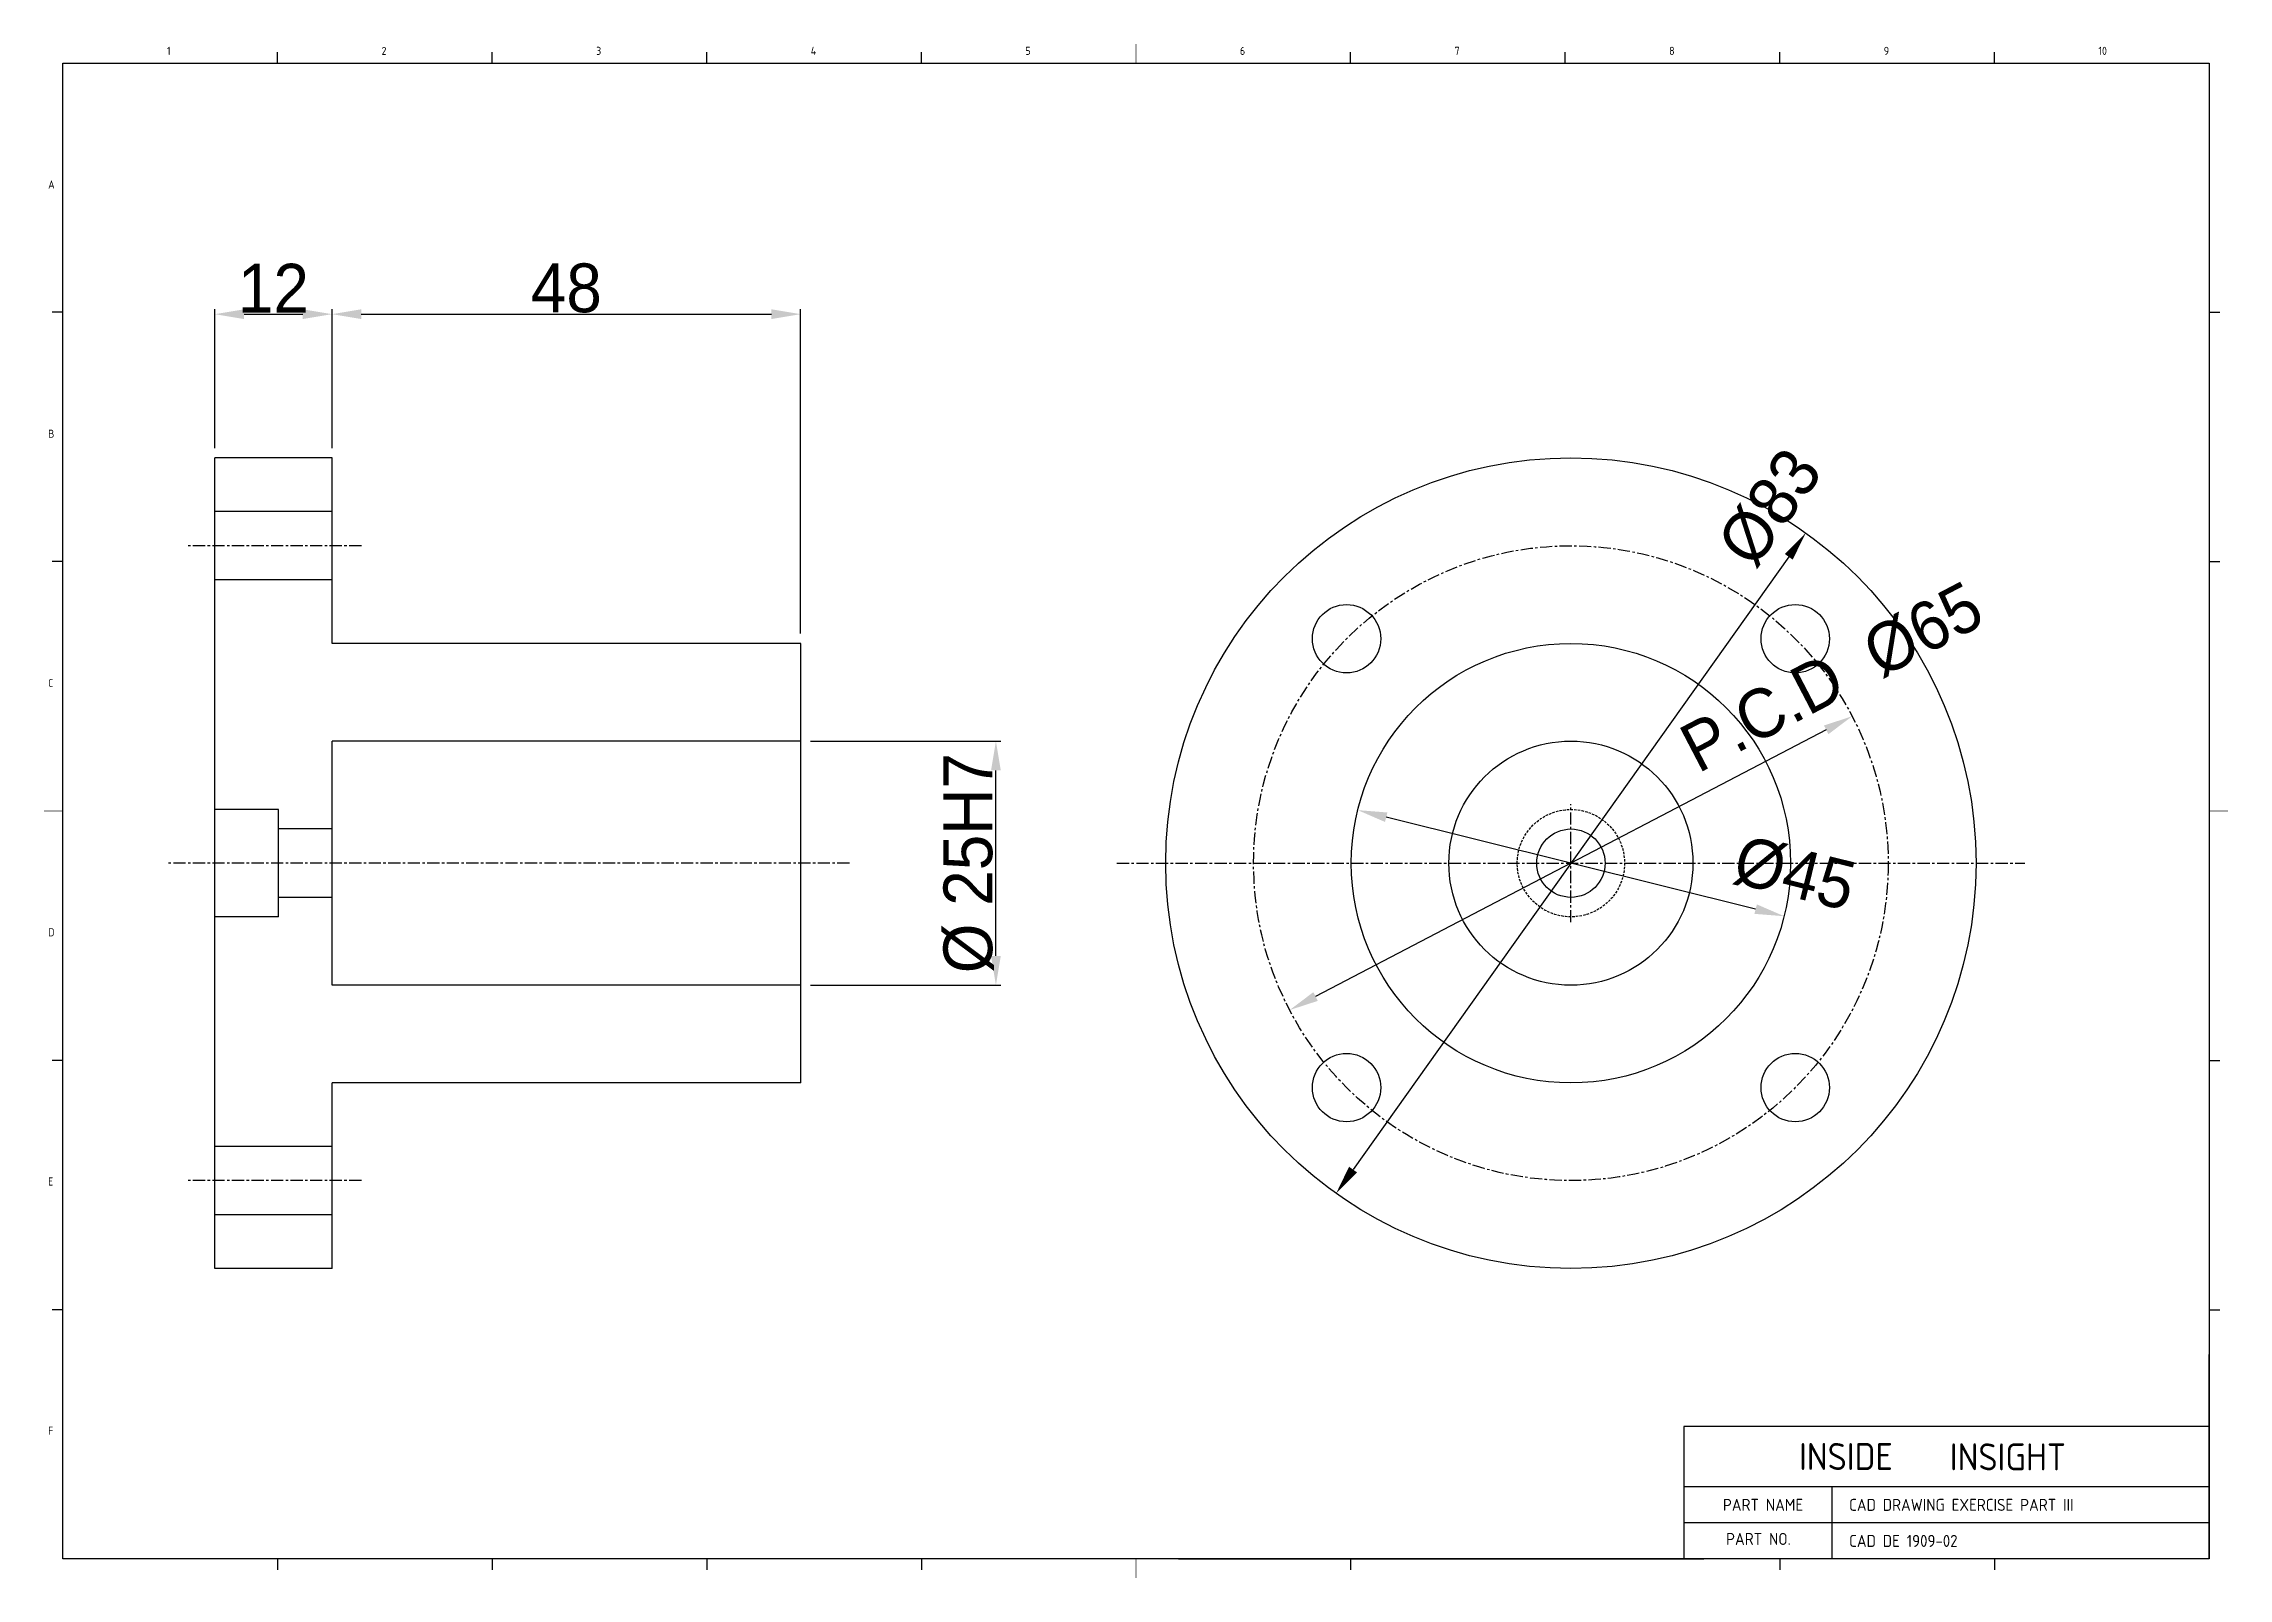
# Model space of a CAD drawing. Header units: inches. Extents: x 328 to 12229, y 132 to 477.
# Drawn here: x 11806.5 to 12030.3, y 133.9 to 291 of the extents above; entities that cross this region are included whole.
import ezdxf

# ---------------------------------------------------------------- set-up
doc = ezdxf.new("R2010")
doc.units = ezdxf.units.IN
doc.header["$MEASUREMENT"] = 0
for name, pattern in [('CENTER', [2, 1.25, -0.25, 0.25, -0.25]), ('D2', [11.2, 8, -0.8, 0.4, -0.8, 0.4, -0.8]), ('HIDDEN', [0.375, 0.25, -0.125])]:
    doc.linetypes.add(name, pattern=pattern)
for name, color, linetype in [('04_Center', 1, 'CENTER'), ('05_Hidden', 252, 'HIDDEN'), ('3', 3, 'D2')]:
    doc.layers.add(name, color=color, linetype=linetype)
doc.layers.add('DIMENSION', color=3, linetype='Continuous', lineweight=25)
doc.styles.add('A', font='GENISO', dxfattribs={"bigfont": 'WHGTXT'})
doc.styles.get("Standard").update_dxf_attribs({"font": 'gulim.ttc'})
doc.dimstyles.new('Copy of Copy of inside insight-1', dxfattribs={"dimscale": 100, "dimtxt": 5, "dimasz": 3, "dimexe": 0.5, "dimexo": 1, "dimgap": 0.09, "dimtad": 1, "dimdec": 0, "dimzin": 0, "dimdsep": 46, "dimtxsty": 'Standard', "dimcen": 0.09, "dimdle": 1, "dimclrd": 3, "dimclre": 3, "dimclrt": 2, "dimadec": 0, "dimazin": 0, "dimtfac": 1, "dimtdec": 0, "dimtofl": 0, "dimtmove": 0, "dimatfit": 3, "dimfxl": 0, "dimtolj": 1, "dimtzin": 0, "dimarcsym": 0})

msp = doc.modelspace()

# ---------------------------------------------------------------- texts
at = {"linetype": 'Continuous', "style": 'A'}
for s, height, p in [('1', 0.82944, (11819.140938, 289.895992)), ('2', 0.82944, (11841.121098, 289.895992)), ('3', 0.82944, (11863.101258, 289.895992)), ('4', 0.82944, (11885.081418, 289.895992)), ('5', 0.82944, (11907.061578, 289.895992)), ('6', 0.82944, (11929.041738, 289.895992)), ('7', 0.82944, (11951.021898, 289.895992)), ('8', 0.82944, (11973.002058, 289.895992)), ('9', 0.82944, (11994.982218, 289.895992)), ('10', 0.82944, (12016.962378, 289.895992)), ('A', 0.82944, (11806.975818, 276.210232)), ('B', 0.82944, (11806.975818, 250.691128)), ('C', 0.82944, (11806.975818, 225.172024)), ('D', 0.82944, (11806.975818, 199.65292)), ('E', 0.82944, (11806.975818, 174.133816)), ('F', 0.82944, (11806.975818, 148.614712)), ('INSIDE', 2.7608215, (11986.306194, 145.008252)), ('INSIGHT', 2.7608215, (12001.74871, 144.973218)), ('PART NAME', 1.2317184, (11978.512724, 140.823505)), ('CAD DRAWING EXERCISE PART III', 1.2317184, (11991.438164, 140.823505)), ('PART NO.', 1.2317184, (11978.838266, 137.333636)), ('CAD DE 1909-02', 1.2317184, (11991.438164, 137.12835))]:
    msp.add_text(s, height=height, dxfattribs=at).set_placement(p)

# ---------------------------------------------------------------- blocks, each defined once
blk = doc.blocks.new('*D812')
at = {"layer": 'Defpoints', "color": 0}
for p in [(11987, 240.96), (11938.89, 173.32)]:
    blk.add_point(p, dxfattribs=at)
at = {"layer": 'DIMENSION', "color": 3, "lineweight": -2}
blk.add_line((11985.26, 238.51), (11940.63, 175.77), dxfattribs=at)
at = {"layer": 'DIMENSION', "color": 3}
for points in [[(11985.66, 238.22), (11984.85, 238.8), (11987, 240.96)], [(11940.22, 176.06), (11941.03, 175.48), (11938.89, 173.32)]]:
    blk.add_solid(points, dxfattribs=at)
at = {"layer": 'DIMENSION', "color": 2, "insert": (11983.33, 243.57), "char_height": 5, "attachment_point": 5, "rotation": 54.5764}
blk.add_mtext('\\A1;{\\Q0;%%c}83', dxfattribs=at)
blk = doc.blocks.new('*D813')
at = {"layer": 'Defpoints', "color": 0}
for p in [(11941.11, 212.57), (11984.78, 201.71)]:
    blk.add_point(p, dxfattribs=at)
at = {"layer": 'DIMENSION', "color": 3, "lineweight": -2}
blk.add_line((11981.86, 202.43), (11944.02, 211.85), dxfattribs=at)
at = {"layer": 'DIMENSION', "color": 3}
for points in [[(11944.14, 212.33), (11943.9, 211.36), (11941.11, 212.57)], [(11981.74, 201.95), (11981.99, 202.92), (11984.78, 201.71)]]:
    blk.add_solid(points, dxfattribs=at)
at = {"layer": 'DIMENSION', "color": 2, "insert": (11985.86, 206.07), "char_height": 5, "attachment_point": 5, "rotation": 346.0264}
blk.add_mtext('\\A1;{\\Q0;%%c}45', dxfattribs=at)
blk = doc.blocks.new('*D818')
at = {"layer": 'Defpoints', "color": 0}
for p in [(11836.05, 263.35), (11824.05, 248.64), (11836.05, 248.64)]:
    blk.add_point(p, dxfattribs=at)
at = {"layer": 'DIMENSION', "color": 3, "lineweight": -2}
for p, q in [((11824.05, 249.64), (11824.05, 263.85)), ((11827.05, 263.35), (11833.05, 263.35)), ((11836.05, 249.64), (11836.05, 263.85))]:
    blk.add_line(p, q, dxfattribs=at)
at = {"layer": 'DIMENSION', "color": 3}
for points in [[(11827.05, 263.85), (11827.05, 262.85), (11824.05, 263.35)], [(11833.05, 262.85), (11833.05, 263.85), (11836.05, 263.35)]]:
    blk.add_solid(points, dxfattribs=at)
at = {"layer": 'DIMENSION', "color": 2, "insert": (11830.05, 266.01), "char_height": 5, "attachment_point": 5}
blk.add_mtext('\\A1;12', dxfattribs=at)
blk = doc.blocks.new('*D827')
at = {"layer": 'Defpoints', "color": 0}
for p in [(11884.05, 263.35), (11836.05, 248.64), (11884.05, 229.64)]:
    blk.add_point(p, dxfattribs=at)
at = {"layer": 'DIMENSION', "color": 3, "lineweight": -2}
for p, q in [((11836.05, 249.64), (11836.05, 263.85)), ((11839.05, 263.35), (11881.05, 263.35)), ((11884.05, 230.64), (11884.05, 263.85))]:
    blk.add_line(p, q, dxfattribs=at)
at = {"layer": 'DIMENSION', "color": 3}
for points in [[(11839.05, 263.85), (11839.05, 262.85), (11836.05, 263.35)], [(11881.05, 262.85), (11881.05, 263.85), (11884.05, 263.35)]]:
    blk.add_solid(points, dxfattribs=at)
at = {"layer": 'DIMENSION', "color": 2, "insert": (11860.05, 266.01), "char_height": 5, "attachment_point": 5}
blk.add_mtext('\\A1;48', dxfattribs=at)
blk = doc.blocks.new('*D835')
at = {"layer": 'Defpoints', "color": 0}
for p in [(11884.05, 219.64), (11904.05, 219.64), (11884.05, 194.64)]:
    blk.add_point(p, dxfattribs=at)
at = {"layer": 'DIMENSION', "color": 3, "lineweight": -2}
for p, q in [((11885.05, 219.64), (11904.55, 219.64)), ((11904.05, 197.64), (11904.05, 216.64)), ((11885.05, 194.64), (11904.55, 194.64))]:
    blk.add_line(p, q, dxfattribs=at)
at = {"layer": 'DIMENSION', "color": 3}
for points in [[(11904.55, 216.64), (11903.55, 216.64), (11904.05, 219.64)], [(11903.55, 197.64), (11904.55, 197.64), (11904.05, 194.64)]]:
    blk.add_solid(points, dxfattribs=at)
at = {"layer": 'DIMENSION', "color": 2, "insert": (11901.27, 207.14), "char_height": 5, "attachment_point": 5, "rotation": 90}
blk.add_mtext('\\A1;Ø 25H7', dxfattribs=at)
blk = doc.blocks.new('*D836')
at = {"layer": 'Defpoints', "color": 0}
for p in [(11991.75, 222.18), (11934.13, 192.1)]:
    blk.add_point(p, dxfattribs=at)
at = {"layer": 'DIMENSION', "color": 3, "lineweight": -2}
blk.add_line((11989.09, 220.79), (11936.79, 193.49), dxfattribs=at)
at = {"layer": 'DIMENSION', "color": 3}
for points in [[(11989.32, 220.35), (11988.86, 221.24), (11991.75, 222.18)], [(11936.56, 193.93), (11937.02, 193.04), (11934.13, 192.1)]]:
    blk.add_solid(points, dxfattribs=at)
at = {"layer": 'DIMENSION', "color": 2, "insert": (11989.67, 226.17), "char_height": 5, "attachment_point": 5, "rotation": 27.5708}
blk.add_mtext('\\A1;P.C.D  {\\Q0;%%c}65', dxfattribs=at)

# ---------------------------------------------------------------- dimensions: what is measured, and where the dimension line sits
at = {"layer": 'DIMENSION'}
for base, p1, p2, picture, middle in [((11836.054694, 263.352366), (11824.054694, 248.640022), (11836.054694, 248.640022), '*D818', (11830.054694, 266.009866)), ((11884.054694, 263.352366), (11836.054694, 248.640022), (11884.054694, 229.640022), '*D827', (11860.054694, 266.007366))]:
    dim = msp.add_linear_dim(base=base, p1=p1, p2=p2, dimstyle='Copy of Copy of inside insight-1', override={"dimscale": 1, "dimlfac": 1, "dimtxsty": 'Standard', "dimsah": 1, "dimtolj": 1}, dxfattribs=at)
    dim.commit()
    dim.dimension.update_dxf_attribs({"geometry": picture, "text_midpoint": middle})
for p1, p2, text, picture, middle in [((11938.887241, 173.322115), (11986.99542, 240.957928), '{\\Q0;%%c}83', '*D812', (11983.328418, 243.566203)), ((11934.132049, 192.097572), (11991.750612, 222.182472), 'P.C.D  {\\Q0;%%c}65', '*D836', (11989.667811, 226.171449)), ((11941.107169, 212.573197), (11984.775492, 201.706846), '{\\Q0;%%c}45', '*D813', (11985.862127, 206.073678))]:
    dim = msp.add_diameter_dim_2p(p1=p1, p2=p2, text=text, dimstyle='Copy of Copy of inside insight-1', override={"dimscale": 1, "dimlfac": 1, "dimtxsty": 'Standard', "dimsah": 1, "dimse1": 1, "dimse2": 1, "dimtmove": 2, "dimtolj": 1}, dxfattribs=at)
    dim.commit()
    dim.dimension.update_dxf_attribs({"geometry": picture, "text_midpoint": middle, "dimtype": 163})
dim = msp.add_linear_dim(base=(11904.054694, 219.640022), p1=(11884.054694, 194.640022), p2=(11884.054694, 219.640022), angle=90, text='Ø <>H7', dimstyle='Copy of Copy of inside insight-1', override={"dimscale": 1, "dimlfac": 1, "dimtxsty": 'Standard', "dimsah": 1, "dimtolj": 1}, dxfattribs=at)
dim.commit()
dim.dimension.update_dxf_attribs({"geometry": '*D835', "text_midpoint": (11901.274694, 207.140022)})

# ---------------------------------------------------------------- linework, layer by layer
at = {"linetype": 'Continuous'}
for p, q in [((11808.496458, 289.066552), (12028.298058, 289.066552)), ((11808.496458, 135.896632), (11808.496458, 289.066552)), ((12028.298058, 289.066552), (12028.298058, 135.896632)), ((12028.298058, 135.896632), (11808.496458, 135.896632))]:
    msp.add_line(p, q, dxfattribs=at)
for p, q in [((11836.054694, 248.640022), (11824.054694, 248.640022)), ((11824.054694, 165.640022), (11824.054694, 248.640022)), ((11836.054694, 229.640022), (11836.054694, 248.640022)), ((11836.054694, 243.140022), (11824.054694, 243.140022)), ((11836.054694, 236.140022), (11824.054694, 236.140022)), ((11884.054694, 229.640022), (11836.054694, 229.640022)), ((11884.054694, 184.640022), (11884.054694, 229.640022)), ((11836.054694, 194.640022), (11836.054694, 219.640022)), ((11884.054694, 219.640022), (11836.054694, 219.640022)), ((11830.554694, 212.640022), (11824.054694, 212.640022)), ((11830.554694, 201.640022), (11830.554694, 212.640022)), ((11836.054694, 210.640022), (11830.554694, 210.640022)), ((11836.054694, 203.640022), (11830.554694, 203.640022)), ((11830.554694, 201.640022), (11824.054694, 201.640022)), ((11884.054694, 194.640022), (11836.054694, 194.640022)), ((11884.054694, 184.640022), (11836.054694, 184.640022)), ((11836.054694, 165.640022), (11836.054694, 184.640022)), ((11836.054694, 178.140022), (11824.054694, 178.140022)), ((11836.054694, 171.140022), (11824.054694, 171.140022)), ((11836.054694, 165.640022), (11824.054694, 165.640022))]:
    msp.add_line(p, q)
for centre, radius in [((11962.94133, 207.140022), 41.5), ((11939.96036, 230.120992), 3.5), ((11985.922301, 230.120992), 3.5), ((11962.94133, 207.140022), 22.5), ((11962.94133, 207.140022), 12.5), ((11962.94133, 207.140022), 3.5), ((11939.96036, 184.159051), 3.5), ((11985.922301, 184.159051), 3.5)]:
    msp.add_circle(centre, radius)
at = {"layer": '04_Center'}
for p, q in [((11839.054694, 239.640022), (11821.054694, 239.640022)), ((11962.94133, 201.095022), (11962.94133, 213.185022)), ((11889.054694, 207.140022), (11819.054694, 207.140022)), ((11916.44133, 207.140022), (12009.44133, 207.140022)), ((11839.054694, 174.640022), (11821.054694, 174.640022))]:
    msp.add_line(p, q, dxfattribs=at)
msp.add_circle((11962.94133, 207.140022), 32.5, dxfattribs=at)
at = {"layer": '05_Hidden'}
msp.add_circle((11962.94133, 207.140022), 5.5, dxfattribs=at)
at = {"layer": '3', "color": 3, "linetype": 'Continuous'}
for p, q in [((11830.476618, 289.066552), (11830.476618, 290.172472)), ((11852.456778, 289.066552), (11852.456778, 290.172472)), ((11896.417098, 289.066552), (11896.417098, 290.172472)), ((11940.377418, 289.066552), (11940.377418, 290.172472)), ((11962.357578, 289.066552), (11962.357578, 290.172472)), ((11984.337738, 289.066552), (11984.337738, 290.172472)), ((12006.317898, 289.066552), (12006.317898, 290.172472)), ((11808.496458, 263.547448), (11807.390538, 263.547448)), ((12028.298058, 263.547448), (12029.403978, 263.547448)), ((11808.496458, 238.028344), (11807.390538, 238.028344)), ((12028.298058, 238.028344), (12029.403978, 238.028344)), ((11808.496458, 186.93484), (11807.390538, 186.93484)), ((12028.298058, 186.93484), (12029.403978, 186.93484)), ((11808.496458, 161.415736), (11807.390538, 161.415736)), ((12028.298058, 161.415736), (12029.403978, 161.415736)), ((12028.298058, 135.896632), (12028.298058, 156.835844)), ((12028.298058, 149.445534), (11974.513021, 149.445534)), ((11974.513021, 149.445534), (11974.513021, 135.896632)), ((12028.298058, 143.286942), (11974.513021, 143.286942)), ((11989.704215, 135.896632), (11989.704215, 143.286942)), ((12028.298058, 139.591787), (11974.513021, 139.591787)), ((11830.476618, 135.896632), (11830.476618, 134.790712)), ((11852.456778, 135.896632), (11852.456778, 134.790712)), ((11874.436938, 135.896632), (11874.436938, 134.790712)), ((11896.417098, 135.896632), (11896.417098, 134.790712)), ((11922.759864, 135.896632), (11976.544901, 135.896632)), ((11940.377418, 135.896632), (11940.377418, 134.790712)), ((11984.337738, 135.896632), (11984.337738, 134.790712)), ((12006.317898, 135.896632), (12006.317898, 134.790712))]:
    msp.add_line(p, q, dxfattribs=at)
at = {"layer": '3', "linetype": 'Continuous'}
msp.add_line((11874.436938, 289.066552), (11874.436938, 290.172472), dxfattribs=at)
at = {"layer": '3', "color": 3, "linetype": 'Continuous', "const_width": 0.082944}
for points in [[(11918.397258, 289.066552), (11918.397258, 291.001912)], [(11808.496458, 212.481592), (11806.561098, 212.481592)], [(12028.298058, 212.481592), (12030.233418, 212.481592)], [(11918.397258, 135.896632), (11918.397258, 133.961272)]]:
    msp.add_lwpolyline(points, dxfattribs=at)

msp.set_redraw_order([(e.dxf.handle, doc.entitydb.next_handle()) for e in msp.query("TEXT MTEXT ATTDEF DIMENSION ARC_DIMENSION")])  # texts and dimensions are drawn at this point

doc.saveas('drawing.dxf')
